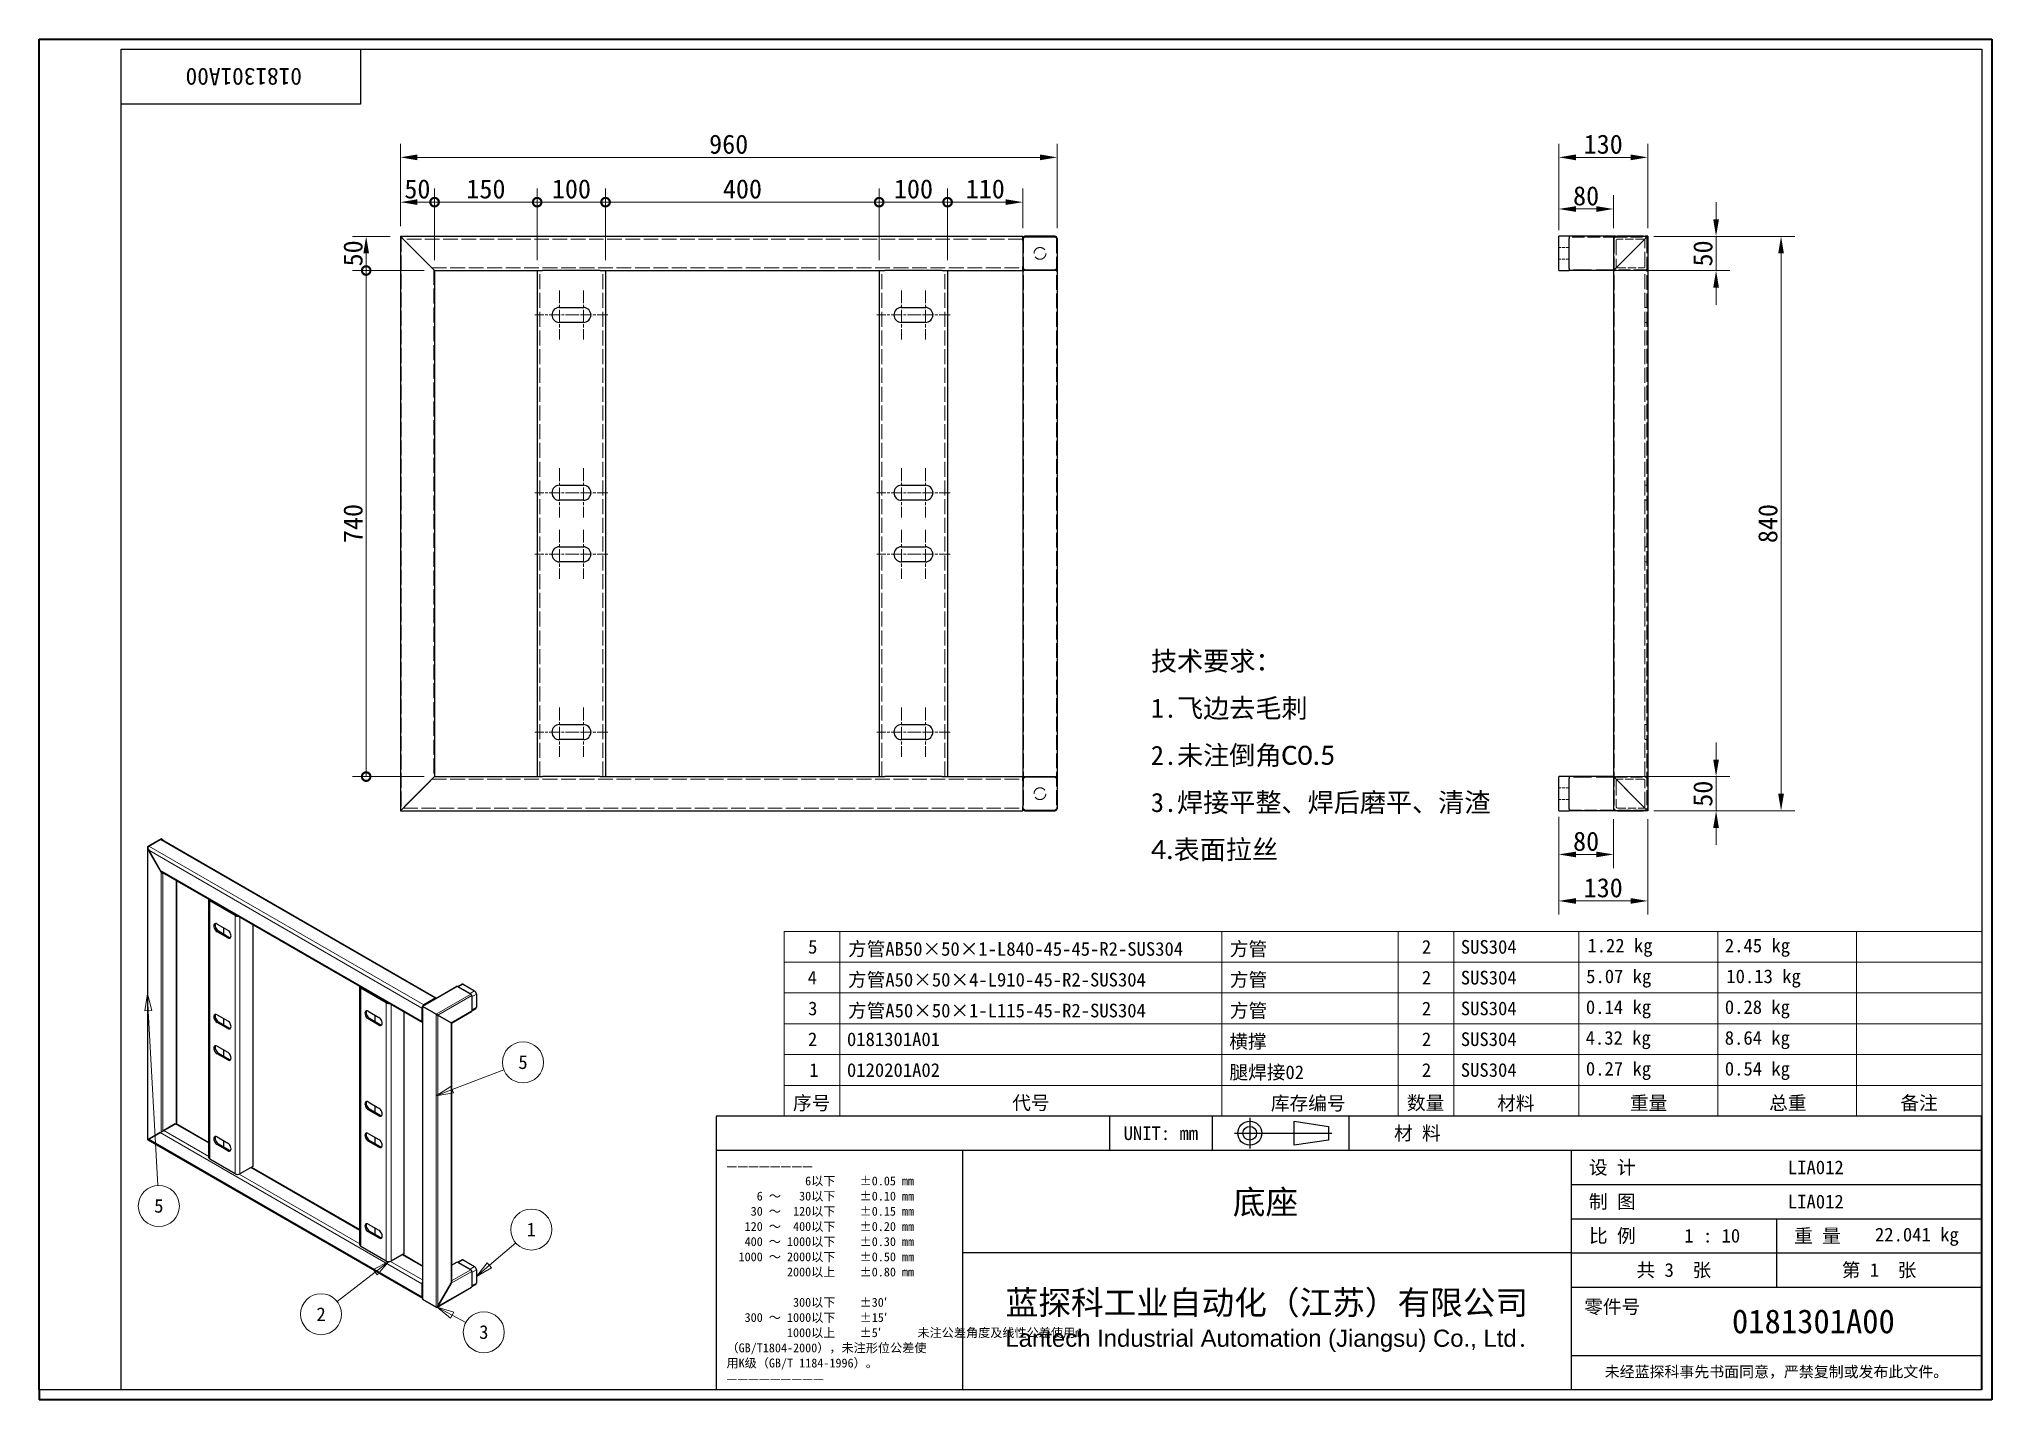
# Model space of a CAD drawing. Header units: millimetres. Extents: x 60 to 2915, y 55 to 2045.
import ezdxf
from ezdxf.enums import TextEntityAlignment as Align

# ---------------------------------------------------------------- set-up
doc = ezdxf.new("R2010")
doc.units = ezdxf.units.MM
doc.header["$LTSCALE"] = 10
doc.linetypes.add('CHAIN', pattern=[0.3543, 0.2362, -0.0295, 0.0591, -0.0295])
doc.linetypes.add('DASHED', pattern=[0.2067, 0.1654, -0.0413])
for name, color, linetype, lineweight in [('1', 7, 'Continuous', 18), ('可见 (ISO)', 7, 'Continuous', 25), ('可见窄的 (ISO)', 7, 'Continuous', 18), ('图框 (ISO)', 7, 'Continuous', 35), ('标题 (ISO)', 7, 'Continuous', 25)]:
    doc.layers.add(name, color=color, linetype=linetype, lineweight=lineweight)
for name, color, linetype, lineweight, true_color in [('中心标记 (ISO)', 1, 'CHAIN', 18, 0xc2ff0000), ('尺寸 (ISO)', 7, 'Continuous', 18, 0xc2008000), ('符号 (ISO)', 7, 'Continuous', 18, 0xc2008000), ('隐藏 (ISO)', 5, 'DASHED', 18, 0xc20000ff)]:
    doc.layers.add(name, color=color, linetype=linetype, lineweight=lineweight, true_color=true_color)
doc.styles.add('文本样式164', font='SimSun.ttf')
doc.styles.add('文本样式165', font='SimSun.ttf')
doc.styles.add('文本样式74', font='SimSun.ttf')
doc.styles.add('最新国标', font='simfang.ttf')
doc.styles.add('注释文本 (ISO)', font='simfang.ttf')
doc.dimstyles.new('默认 (GB)', dxfattribs={"dimscale": 10, "dimtxt": 2.8, "dimasz": 2.5, "dimexe": 2, "dimexo": 1.5, "dimgap": 0.5, "dimtad": 1, "dimtoh": 1, "dimdsep": 46, "dimtxsty": '最新国标', "dimcen": 0.09, "dimdle": 10, "dimaunit": 1, "dimadec": 3, "dimazin": 2, "dimtfac": 0.535714, "dimtdec": 3, "dimtmove": 0, "dimatfit": 3, "dimfxl": 1, "dimtolj": 1, "dimlwd": -1, "dimlwe": -1, "dimarcsym": 0})

msp = doc.modelspace()

# ---------------------------------------------------------------- texts
at = {"layer": '符号 (ISO)', "insert": (1685.486, 996.13), "char_height": 28, "width": 544.93566, "attachment_point": 4, "line_spacing_factor": 1.476622, "style": '注释文本 (ISO)'}
msp.add_mtext('\\fFangSong|b0|i0;{\\H28.0000;技术要求：\\P}\\fFangSong|b0|i0;{\\H28.0000;1.飞边去毛刺\\P}\\fFangSong|b0|i0;{\\H28.0000;2.未注倒角}\\fCalibri|b0|i0;{\\H28.0000;C0.5\\P}\\fFangSong|b0|i0;{\\H28.0000;3.焊接平整、焊后磨平、清渣}\\fCalibri|b0|i0;{\\H28.0000;\\P}\\fCalibri|b0|i0;{\\H28.0000;4.}\\fFangSong|b0|i0;{\\H28.0000;表面拉丝}', dxfattribs=at)

# ---------------------------------------------------------------- blocks, each defined once
blk = doc.blocks.new('图框 最新国标')
at = {"layer": '图框 (ISO)'}
for p, q in [((6, 7), (6, 204.5)), ((6, 204.5), (291.5, 204.5)), ((291.5, 204.5), (291.5, 5.5)), ((6, 7), (6, 5.5)), ((6, 7), (6, 5.5)), ((291.5, 5.5), (6, 5.5))]:
    blk.add_line(p, q, dxfattribs=at)
at = {"layer": '图框 (ISO)', "color": 7, "linetype": 'Continuous', "lineweight": 25}
for p, q in [((18, 203), (290, 203)), ((18, 7), (18, 203)), ((18, 203), (290, 203)), ((53, 203), (53, 195)), ((290, 203), (290, 7)), ((290, 203), (290, 7)), ((53, 195), (18, 195)), ((290, 7), (6, 7)), ((290, 7), (18, 7))]:
    blk.add_line(p, q, dxfattribs=at)
at = {"layer": '图框 (ISO)', "style": '文本样式74'}
blk.add_attdef('零件代号_001', (44.43, 200.25), '', height=2.5, rotation=180, dxfattribs=at)
blk = doc.blocks.new('标题栏 最新国标')
at = {"layer": '标题 (ISO)'}
for p, q in [((381.98, -183.84), (196.98, -183.84)), ((196.98, -183.84), (196.98, -223.84)), ((254.48, -183.84), (254.48, -188.84)), ((269.48, -183.84), (269.48, -188.84)), ((281.48, -188.09), (281.48, -184.59)), ((281.48, -184.59), (286.48, -185.34)), ((286.48, -185.34), (286.48, -187.34)), ((289.48, -183.84), (289.48, -188.84)), ((381.98, -223.84), (381.98, -183.84)), ((383.48, -183.84), (383.48, -225.34)), ((286.48, -187.34), (281.48, -188.09)), ((196.98, -188.84), (381.98, -188.84)), ((232.98, -188.84), (232.98, -223.84)), ((321.98, -188.84), (321.98, -223.84)), ((321.98, -193.84), (381.98, -193.84)), ((321.98, -198.84), (381.98, -198.84)), ((351.98, -198.84), (351.98, -208.84)), ((321.98, -203.84), (232.98, -203.84)), ((321.98, -203.84), (381.98, -203.84)), ((321.98, -208.84), (381.98, -208.84)), ((321.98, -218.84), (381.98, -218.84)), ((196.98, -223.84), (381.98, -223.84)), ((383.48, -225.34), (196.98, -225.34))]:
    blk.add_line(p, q, dxfattribs=at)
at = {"layer": '标题 (ISO)', "linetype": 'CHAIN', "ltscale": 5.000333}
blk.add_line((274.98, -184.09), (274.98, -188.59), dxfattribs=at)
at = {"layer": '标题 (ISO)', "linetype": 'CHAIN', "ltscale": 15.834605}
blk.add_line((272.73, -186.34), (286.98, -186.34), dxfattribs=at)
at = {"layer": '标题 (ISO)'}
for radius in [1.75, 1]:
    blk.add_circle((274.98, -186.34), radius, dxfattribs=at)
at = {"layer": '1', "style": '文本样式164'}
for s, p in [('UNIT: mm', (261.98, -186.34)), ('材 料', (299.48, -186.34)), ('设 计', (327.98, -191.34)), ('制 图', (327.98, -196.34)), ('比 例', (327.98, -201.34)), ('重 量', (357.98, -201.34)), ('共 3  张', (336.98, -206.34)), ('第 1  张', (366.98, -206.34))]:
    blk.add_text(s, height=2, dxfattribs=at).set_placement(p, align=Align.MIDDLE_CENTER)
at = {"layer": '标题 (ISO)', "style": '注释文本 (ISO)'}
for s, insert, char_height, attachment_point, line_spacing_factor in [('————————\\P}\\fSimSun|b0|i0;{\\H1.3000;             6以下    ±0.05 mm\\P}\\fSimSun|b0|i0;{\\H1.3000;     6 ～   30以下    ±0.10 mm\\P}\\fSimSun|b0|i0;{\\H1.3000;    30 ～  120以下    ±0.15 mm\\P}\\fSimSun|b0|i0;{\\H1.3000;   120 ～  400以下    ±0.20 mm\\P}\\fSimSun|b0|i0;{\\H1.3000;   400 ～ 1000以下    ±0.30 mm\\P}\\fSimSun|b0|i0;{\\H1.3000;  1000 ～ 2000以下    ±0.50 mm\\P}\\fSimSun|b0|i0;{\\H1.3000;          2000以上    ±0.80 mm\\P}\\fSimSun|b0|i0;{\\H1.3000;\\P}\\fSimSun|b0|i0;{\\H1.3000;           300以下    ±30′\\P}\\fSimSun|b0|i0;{\\H1.3000;   300 ～ 1000以下    ±15′\\P}\\fSimSun|b0|i0;{\\H1.3000;          1000以上    ±5′}\\fSimSun|b0|i0;{\\H1.3000;      未注公差角度及线性公差使用m\\P}\\fSimSun|b0|i0;{\\H1.3000;（GB/T1804-2000），未注形位公差使\\P}\\fSimSun|b0|i0;{\\H1.3000;用K级（GB/T 1184-1996）。\\P}\\fSimSun|b0|i0;{\\H1.3000;—————————', (198.48, -206.63), 1.3, 4, 1.023913), ('{\\fMicrosoft YaHei|b0|i0|c134|p34;\\H1.75x;蓝探科工业自动化（江苏）有限公司\\P\\fArial|b0|i0|c0|p34;\\H0.71429x;Lantech Industrial Automation (Jiangsu) Co., Ltd\\fFangSong|b0|i0|c134|p49;.\\H1.15195x; }', (277.48, -213.84), 2, 5, 0.978695)]:
    blk.add_mtext(s, dxfattribs=dict(at, insert=insert, char_height=char_height, attachment_point=attachment_point, line_spacing_factor=line_spacing_factor))
at = {"layer": '标题 (ISO)', "attachment_point": 5, "style": '注释文本 (ISO)'}
for s, insert, char_height in [('\\fFangSong|b0|i0;零件号', (327.98, -211.84), 2), ('\\fSimSun|b0|i0;{\\H1.6000;未经蓝探科事先书面同意，严禁复制或发布此文件。}', (351.98, -221.34), 1.6)]:
    blk.add_mtext(s, dxfattribs=dict(at, insert=insert, char_height=char_height))
at = {"layer": '标题 (ISO)', "style": '注释文本 (ISO)'}
blk.add_attdef('材料', text='', height=2, dxfattribs=at).set_placement((324.48, -186.34), align=Align.MIDDLE_CENTER)
at = {"layer": '标题 (ISO)'}
for tag, p, height, style in [('设计人_001', (353.65, -192.33), 2, '注释文本 (ISO)'), ('库存编号_001', (272.51, -198.16), 3.5, '文本样式165'), ('设计人_001', (353.65, -197.33), 2, '注释文本 (ISO)'), ('视图比例_001', (338.51, -202.33), 2, '注释文本 (ISO)'), ('质量\\P3;_001', (366.38, -202.16), 2, '注释文本 (ISO)'), ('零件代号_001', (345.48, -215.59), 3.5, '文本样式165')]:
    blk.add_attdef(tag, p, '', height=height, dxfattribs=dict(at, style=style))
blk = doc.blocks.new('_DotSmall')
at = {"color": 0, "linetype": 'ByBlock', "const_width": 0.5}
blk.add_lwpolyline([(-0.0625, 0, 1), (0.0625, 0, 1)], format="xyb", close=True, dxfattribs=at)
blk = doc.blocks.new('*D5')
at = {"layer": 'Defpoints', "color": 0}
for p in [(638.2, 1806.5), (588.2, 1756.5), (638.2, 1706.5)]:
    blk.add_point(p, dxfattribs=at)
at = {"layer": '尺寸 (ISO)', "color": 116, "true_color": 0x000000}
for p, q in [((588.2, 1771.5), (588.2, 1826.5)), ((613.2, 1806.5), (638.2, 1806.5)), ((638.2, 1721.5), (638.2, 1826.5))]:
    blk.add_line(p, q, dxfattribs=at)
blk.add_solid([(613.2, 1810.7), (613.2, 1802.4), (588.2, 1806.5)], dxfattribs=at)
at = {"layer": '尺寸 (ISO)', "color": 116, "true_color": 0x000000, "xscale": 25, "yscale": 25, "zscale": 25}
blk.add_blockref('_DotSmall', (638.2, 1806.5), dxfattribs=at)
at = {"layer": '尺寸 (ISO)', "insert": (613.1, 1825.7), "char_height": 28, "attachment_point": 5, "style": '最新国标'}
blk.add_mtext('\\A1;50', dxfattribs=at)
blk = doc.blocks.new('*D7')
at = {"layer": 'Defpoints', "color": 0}
for p in [(788.2, 1806.5), (638.2, 1706.5), (788.2, 1706.5)]:
    blk.add_point(p, dxfattribs=at)
at = {"layer": '尺寸 (ISO)', "color": 116, "true_color": 0x000000}
for p, q in [((638.2, 1721.5), (638.2, 1826.5)), ((638.2, 1806.5), (788.2, 1806.5)), ((788.2, 1721.5), (788.2, 1826.5))]:
    blk.add_line(p, q, dxfattribs=at)
at = {"layer": '尺寸 (ISO)', "color": 116, "true_color": 0x000000, "xscale": 25, "yscale": 25, "zscale": 25, "rotation": 180}
blk.add_blockref('_DotSmall', (638.2, 1806.5), dxfattribs=at)
at = {"layer": '尺寸 (ISO)', "color": 116, "true_color": 0x000000, "xscale": 25, "yscale": 25, "zscale": 25}
blk.add_blockref('_DotSmall', (788.2, 1806.5), dxfattribs=at)
at = {"layer": '尺寸 (ISO)', "insert": (713.3, 1825.7), "char_height": 28, "attachment_point": 5, "style": '最新国标'}
blk.add_mtext('\\A1;150', dxfattribs=at)
blk = doc.blocks.new('*D8')
at = {"layer": 'Defpoints', "color": 0}
for p in [(888.2, 1806.5), (788.2, 1706.5), (888.2, 1706.5)]:
    blk.add_point(p, dxfattribs=at)
at = {"layer": '尺寸 (ISO)', "color": 116, "true_color": 0x000000}
for p, q in [((788.2, 1721.5), (788.2, 1826.5)), ((788.2, 1806.5), (888.2, 1806.5)), ((888.2, 1721.5), (888.2, 1826.5))]:
    blk.add_line(p, q, dxfattribs=at)
at = {"layer": '尺寸 (ISO)', "color": 116, "true_color": 0x000000, "xscale": 25, "yscale": 25, "zscale": 25, "rotation": 180}
blk.add_blockref('_DotSmall', (788.2, 1806.5), dxfattribs=at)
at = {"layer": '尺寸 (ISO)', "color": 116, "true_color": 0x000000, "xscale": 25, "yscale": 25, "zscale": 25}
blk.add_blockref('_DotSmall', (888.2, 1806.5), dxfattribs=at)
at = {"layer": '尺寸 (ISO)', "insert": (838.3, 1825.7), "char_height": 28, "attachment_point": 5, "style": '最新国标'}
blk.add_mtext('\\A1;100', dxfattribs=at)
blk = doc.blocks.new('*D9')
at = {"layer": 'Defpoints', "color": 0}
for p in [(1288.2, 1806.5), (888.2, 1706.5), (1288.2, 1706.5)]:
    blk.add_point(p, dxfattribs=at)
at = {"layer": '尺寸 (ISO)', "color": 116, "true_color": 0x000000}
for p, q in [((888.2, 1721.5), (888.2, 1826.5)), ((888.2, 1806.5), (1288.2, 1806.5)), ((1288.2, 1721.5), (1288.2, 1826.5))]:
    blk.add_line(p, q, dxfattribs=at)
at = {"layer": '尺寸 (ISO)', "color": 116, "true_color": 0x000000, "xscale": 25, "yscale": 25, "zscale": 25, "rotation": 180}
blk.add_blockref('_DotSmall', (888.2, 1806.5), dxfattribs=at)
at = {"layer": '尺寸 (ISO)', "color": 116, "true_color": 0x000000, "xscale": 25, "yscale": 25, "zscale": 25}
blk.add_blockref('_DotSmall', (1288.2, 1806.5), dxfattribs=at)
at = {"layer": '尺寸 (ISO)', "insert": (1088.3, 1825.7), "char_height": 28, "attachment_point": 5, "style": '最新国标'}
blk.add_mtext('\\A1;400', dxfattribs=at)
blk = doc.blocks.new('*D10')
at = {"layer": 'Defpoints', "color": 0}
for p in [(1388.2, 1806.5), (1288.2, 1706.5), (1388.2, 1706.5)]:
    blk.add_point(p, dxfattribs=at)
at = {"layer": '尺寸 (ISO)', "color": 116, "true_color": 0x000000}
for p, q in [((1288.2, 1721.5), (1288.2, 1826.5)), ((1288.2, 1806.5), (1388.2, 1806.5)), ((1388.2, 1721.5), (1388.2, 1826.5))]:
    blk.add_line(p, q, dxfattribs=at)
at = {"layer": '尺寸 (ISO)', "color": 116, "true_color": 0x000000, "xscale": 25, "yscale": 25, "zscale": 25, "rotation": 180}
blk.add_blockref('_DotSmall', (1288.2, 1806.5), dxfattribs=at)
at = {"layer": '尺寸 (ISO)', "color": 116, "true_color": 0x000000, "xscale": 25, "yscale": 25, "zscale": 25}
blk.add_blockref('_DotSmall', (1388.2, 1806.5), dxfattribs=at)
at = {"layer": '尺寸 (ISO)', "insert": (1338.3, 1825.7), "char_height": 28, "attachment_point": 5, "style": '最新国标'}
blk.add_mtext('\\A1;100', dxfattribs=at)
blk = doc.blocks.new('*D11')
at = {"layer": 'Defpoints', "color": 0}
for p in [(1498.2, 1806.5), (1498.2, 1753.5), (1388.2, 1706.5)]:
    blk.add_point(p, dxfattribs=at)
at = {"layer": '尺寸 (ISO)', "color": 116, "true_color": 0x000000}
for p, q in [((1388.2, 1721.5), (1388.2, 1826.5)), ((1388.2, 1806.5), (1473.2, 1806.5)), ((1498.2, 1768.5), (1498.2, 1826.5))]:
    blk.add_line(p, q, dxfattribs=at)
blk.add_solid([(1473.2, 1810.7), (1473.2, 1802.4), (1498.2, 1806.5)], dxfattribs=at)
at = {"layer": '尺寸 (ISO)', "color": 116, "true_color": 0x000000, "xscale": 25, "yscale": 25, "zscale": 25, "rotation": 180}
blk.add_blockref('_DotSmall', (1388.2, 1806.5), dxfattribs=at)
at = {"layer": '尺寸 (ISO)', "insert": (1443.3, 1825.7), "char_height": 28, "attachment_point": 5, "style": '最新国标'}
blk.add_mtext('\\A1;110', dxfattribs=at)
blk = doc.blocks.new('*D12')
at = {"layer": 'Defpoints', "color": 0}
for p in [(1548.2, 1872), (588.2, 1756.5), (1548.2, 1753.5)]:
    blk.add_point(p, dxfattribs=at)
at = {"layer": '尺寸 (ISO)', "color": 116, "true_color": 0x000000}
for p, q in [((588.2, 1771.5), (588.2, 1892)), ((1548.2, 1768.5), (1548.2, 1892)), ((613.2, 1872), (1523.2, 1872))]:
    blk.add_line(p, q, dxfattribs=at)
for points in [[(613.2, 1876.2), (613.2, 1867.8), (588.2, 1872)], [(1523.2, 1876.2), (1523.2, 1867.8), (1548.2, 1872)]]:
    blk.add_solid(points, dxfattribs=at)
at = {"layer": '尺寸 (ISO)', "insert": (1068.2, 1891.1), "char_height": 28, "attachment_point": 5, "style": '最新国标'}
blk.add_mtext('\\A1;960', dxfattribs=at)
blk = doc.blocks.new('*D13')
at = {"layer": 'Defpoints', "color": 0}
for p in [(538.2, 1756.5), (588.2, 1756.5), (638.2, 1706.5)]:
    blk.add_point(p, dxfattribs=at)
at = {"layer": '尺寸 (ISO)', "color": 116, "true_color": 0x000000}
for p, q in [((573.2, 1756.5), (518.2, 1756.5)), ((538.2, 1706.5), (538.2, 1731.5)), ((623.2, 1706.5), (518.2, 1706.5))]:
    blk.add_line(p, q, dxfattribs=at)
blk.add_solid([(534.1, 1731.5), (542.4, 1731.5), (538.2, 1756.5)], dxfattribs=at)
at = {"layer": '尺寸 (ISO)', "color": 116, "true_color": 0x000000, "xscale": 25, "yscale": 25, "zscale": 25, "rotation": 270}
blk.add_blockref('_DotSmall', (538.2, 1706.5), dxfattribs=at)
at = {"layer": '尺寸 (ISO)', "insert": (519.1, 1731.6), "char_height": 28, "attachment_point": 5, "rotation": 90, "style": '最新国标'}
blk.add_mtext('\\A1;50', dxfattribs=at)
blk = doc.blocks.new('*D14')
at = {"layer": 'Defpoints', "color": 0}
for p in [(538.2, 1706.5), (638.2, 1706.5), (638.2, 966.5)]:
    blk.add_point(p, dxfattribs=at)
at = {"layer": '尺寸 (ISO)', "color": 116, "true_color": 0x000000}
for p, q in [((623.2, 1706.5), (518.2, 1706.5)), ((538.2, 966.5), (538.2, 1706.5)), ((623.2, 966.5), (518.2, 966.5))]:
    blk.add_line(p, q, dxfattribs=at)
at = {"layer": '尺寸 (ISO)', "color": 116, "true_color": 0x000000, "xscale": 25, "yscale": 25, "zscale": 25}
for p, rotation in [((538.2, 1706.5), 90), ((538.2, 966.5), 270)]:
    blk.add_blockref('_DotSmall', p, dxfattribs=dict(at, rotation=rotation))
at = {"layer": '尺寸 (ISO)', "insert": (519.1, 1336.6), "char_height": 28, "attachment_point": 5, "rotation": 90, "style": '最新国标'}
blk.add_mtext('\\A1;740', dxfattribs=at)
blk = doc.blocks.new('*D15')
at = {"layer": 'Defpoints', "color": 0}
for p in [(2361.7, 1796.5), (2281.7, 1750.5), (2361.7, 1753.5)]:
    blk.add_point(p, dxfattribs=at)
at = {"layer": '尺寸 (ISO)', "color": 116, "true_color": 0x000000}
for p, q in [((2281.7, 1765.5), (2281.7, 1816.5)), ((2361.7, 1768.5), (2361.7, 1816.5)), ((2306.7, 1796.5), (2336.7, 1796.5))]:
    blk.add_line(p, q, dxfattribs=at)
for points in [[(2306.7, 1800.6), (2306.7, 1792.3), (2281.7, 1796.5)], [(2336.7, 1800.6), (2336.7, 1792.3), (2361.7, 1796.5)]]:
    blk.add_solid(points, dxfattribs=at)
at = {"layer": '尺寸 (ISO)', "insert": (2321.7, 1815.6), "char_height": 28, "attachment_point": 5, "style": '最新国标'}
blk.add_mtext('\\A1;80', dxfattribs=at)
blk = doc.blocks.new('*D16')
at = {"layer": 'Defpoints', "color": 0}
for p in [(2411.7, 1872), (2281.7, 1750.5), (2411.7, 1753.5)]:
    blk.add_point(p, dxfattribs=at)
at = {"layer": '尺寸 (ISO)', "color": 116, "true_color": 0x000000}
for p, q in [((2281.7, 1765.5), (2281.7, 1892)), ((2411.7, 1768.5), (2411.7, 1892)), ((2306.7, 1872), (2386.7, 1872))]:
    blk.add_line(p, q, dxfattribs=at)
for points in [[(2306.7, 1876.2), (2306.7, 1867.8), (2281.7, 1872)], [(2386.7, 1876.2), (2386.7, 1867.8), (2411.7, 1872)]]:
    blk.add_solid(points, dxfattribs=at)
at = {"layer": '尺寸 (ISO)', "insert": (2346.7, 1891.1), "char_height": 28, "attachment_point": 5, "style": '最新国标'}
blk.add_mtext('\\A1;130', dxfattribs=at)
blk = doc.blocks.new('*D17')
at = {"layer": 'Defpoints', "color": 0}
for p in [(2411.7, 1756.5), (2361.7, 1706.5), (2511.7, 1706.5)]:
    blk.add_point(p, dxfattribs=at)
at = {"layer": '尺寸 (ISO)', "color": 116, "true_color": 0x000000}
for p, q in [((2511.7, 1781.5), (2511.7, 1806.5)), ((2426.7, 1756.5), (2531.7, 1756.5)), ((2511.7, 1756.5), (2511.7, 1706.5)), ((2376.7, 1706.5), (2531.7, 1706.5)), ((2511.7, 1681.5), (2511.7, 1656.5))]:
    blk.add_line(p, q, dxfattribs=at)
for points in [[(2507.5, 1781.5), (2515.9, 1781.5), (2511.7, 1756.5)], [(2507.5, 1681.5), (2515.9, 1681.5), (2511.7, 1706.5)]]:
    blk.add_solid(points, dxfattribs=at)
at = {"layer": '尺寸 (ISO)', "insert": (2492.5, 1731.5), "char_height": 28, "attachment_point": 5, "rotation": 90, "style": '最新国标'}
blk.add_mtext('\\A1;50', dxfattribs=at)
blk = doc.blocks.new('*D18')
at = {"layer": 'Defpoints', "color": 0}
for p in [(2405.7, 1756.5), (2405.7, 916.5), (2606.7, 916.5)]:
    blk.add_point(p, dxfattribs=at)
at = {"layer": '尺寸 (ISO)', "color": 116, "true_color": 0x000000}
for p, q in [((2420.7, 1756.5), (2626.7, 1756.5)), ((2606.7, 1731.5), (2606.7, 941.5)), ((2420.7, 916.5), (2626.7, 916.5))]:
    blk.add_line(p, q, dxfattribs=at)
for points in [[(2602.5, 1731.5), (2610.9, 1731.5), (2606.7, 1756.5)], [(2602.5, 941.5), (2610.9, 941.5), (2606.7, 916.5)]]:
    blk.add_solid(points, dxfattribs=at)
at = {"layer": '尺寸 (ISO)', "insert": (2587.5, 1336.5), "char_height": 28, "attachment_point": 5, "rotation": 90, "style": '最新国标'}
blk.add_mtext('\\A1;840', dxfattribs=at)
blk = doc.blocks.new('*D19')
at = {"layer": 'Defpoints', "color": 0}
for p in [(2361.7, 966.5), (2411.7, 916.5), (2511.7, 916.5)]:
    blk.add_point(p, dxfattribs=at)
at = {"layer": '尺寸 (ISO)', "color": 116, "true_color": 0x000000}
for p, q in [((2511.7, 991.5), (2511.7, 1016.5)), ((2376.7, 966.5), (2531.7, 966.5)), ((2511.7, 966.5), (2511.7, 916.5)), ((2426.7, 916.5), (2531.7, 916.5)), ((2511.7, 891.5), (2511.7, 866.5))]:
    blk.add_line(p, q, dxfattribs=at)
for points in [[(2507.5, 991.5), (2515.9, 991.5), (2511.7, 966.5)], [(2507.5, 891.5), (2515.9, 891.5), (2511.7, 916.5)]]:
    blk.add_solid(points, dxfattribs=at)
at = {"layer": '尺寸 (ISO)', "insert": (2492.5, 941.5), "char_height": 28, "attachment_point": 5, "rotation": 90, "style": '最新国标'}
blk.add_mtext('\\A1;50', dxfattribs=at)
blk = doc.blocks.new('*D20')
at = {"layer": 'Defpoints', "color": 0}
for p in [(2281.7, 922.5), (2411.7, 919.5), (2411.7, 784.7)]:
    blk.add_point(p, dxfattribs=at)
at = {"layer": '尺寸 (ISO)', "color": 116, "true_color": 0x000000}
for p, q in [((2281.7, 907.5), (2281.7, 764.7)), ((2411.7, 904.5), (2411.7, 764.7)), ((2306.7, 784.7), (2386.7, 784.7))]:
    blk.add_line(p, q, dxfattribs=at)
for points in [[(2306.7, 788.8), (2306.7, 780.5), (2281.7, 784.7)], [(2386.7, 788.8), (2386.7, 780.5), (2411.7, 784.7)]]:
    blk.add_solid(points, dxfattribs=at)
at = {"layer": '尺寸 (ISO)', "insert": (2346.7, 803.8), "char_height": 28, "attachment_point": 5, "style": '最新国标'}
blk.add_mtext('\\A1;130', dxfattribs=at)
blk = doc.blocks.new('*D21')
at = {"layer": 'Defpoints', "color": 0}
for p in [(2281.7, 922.5), (2361.7, 919.5), (2361.7, 852.7)]:
    blk.add_point(p, dxfattribs=at)
at = {"layer": '尺寸 (ISO)', "color": 116, "true_color": 0x000000}
for p, q in [((2281.7, 907.5), (2281.7, 832.7)), ((2361.7, 904.5), (2361.7, 832.7)), ((2306.7, 852.7), (2336.7, 852.7))]:
    blk.add_line(p, q, dxfattribs=at)
for points in [[(2306.7, 856.8), (2306.7, 848.5), (2281.7, 852.7)], [(2336.7, 856.8), (2336.7, 848.5), (2361.7, 852.7)]]:
    blk.add_solid(points, dxfattribs=at)
at = {"layer": '尺寸 (ISO)', "insert": (2321.7, 871.8), "char_height": 28, "attachment_point": 5, "style": '最新国标'}
blk.add_mtext('\\A1;80', dxfattribs=at)
blk = doc.blocks.new('明细栏')
at = {"layer": '符号 (ISO)'}
for p, q in [((290, 74.01), (114.94, 74.01)), ((114.94, 74.01), (114.94, 51.5)), ((123.06, 74.01), (123.06, 51.5)), ((178.9, 74.01), (178.9, 51.5)), ((204.69, 74.01), (204.69, 51.5)), ((212.82, 74.01), (212.82, 51.5)), ((231.1, 74.01), (231.1, 51.5)), ((251.41, 74.01), (251.41, 51.5)), ((271.72, 74.01), (271.72, 51.5)), ((290, 74.01), (290, 51.5)), ((290, 69.51), (114.94, 69.51)), ((290, 65.01), (114.94, 65.01)), ((290, 60.51), (114.94, 60.51)), ((290, 56), (114.94, 56)), ((290, 51.5), (114.94, 51.5)), ((114.94, 47), (114.94, 51.5)), ((123.06, 47), (123.06, 51.5)), ((178.9, 47), (178.9, 51.5)), ((204.69, 47), (204.69, 51.5)), ((212.82, 47), (212.82, 51.5)), ((231.1, 47), (231.1, 51.5)), ((251.41, 47), (251.41, 51.5)), ((271.72, 47), (271.72, 51.5)), ((290, 47), (290, 51.5)), ((290, 47), (114.94, 47))]:
    blk.add_line(p, q, dxfattribs=at)
at = {"layer": '符号 (ISO)', "char_height": 2, "attachment_point": 7, "style": '注释文本 (ISO)'}
for s, insert in [('5', (118.43, 70.74)), ('方管AB50×50×1-L840-45-45-R2-SUS304', (124.26, 70.23)), ('方管', (180.09, 70.23)), ('2', (208.16, 70.75)), ('SUS304', (213.85, 70.72)), ('1.22 kg', (232.36, 70.29)), ('2.45 kg', (252.46, 70.29)), ('5.07 kg', (232.18, 65.79)), ('10.13 kg', (252.67, 65.79)), ('4', (118.36, 66.25)), ('方管A50×50×4-L910-45-R2-SUS304', (124.26, 65.73)), ('方管', (180.09, 65.73)), ('2', (208.16, 66.25)), ('SUS304', (213.85, 66.22)), ('3', (118.43, 61.72)), ('方管A50×50×1-L115-45-R2-SUS304', (124.26, 61.22)), ('方管', (180.09, 61.22)), ('2', (208.16, 61.74)), ('SUS304', (213.85, 61.72)), ('0.14 kg', (232.14, 61.29)), ('0.28 kg', (252.45, 61.29)), ('2', (118.41, 57.24)), ('0181301A01', (124.11, 57.21)), ('横撑', (180, 56.69)), ('2', (208.16, 57.24)), ('SUS304', (213.85, 57.22)), ('4.32 kg', (232.1, 56.79)), ('8.64 kg', (252.44, 56.79)), ('1', (118.61, 52.74)), ('0120201A02', (124.11, 52.71)), ('腿焊接02', (180.03, 52.19)), ('2', (208.16, 52.74)), ('SUS304', (213.85, 52.72)), ('0.27 kg', (232.14, 52.28)), ('0.54 kg', (252.45, 52.28)), ('序号', (116.23, 47.7)), ('代号', (148.27, 47.72)), ('库存编号', (186.08, 47.65)), ('数量', (205.97, 47.71)), ('材料', (219.17, 47.67)), ('重量', (238.58, 47.77)), ('总重', (258.93, 47.74)), ('备注', (278.11, 47.72))]:
    blk.add_mtext(s, dxfattribs=dict(at, insert=insert))
blk = doc.blocks.new('引出序号1')
at = {"layer": '符号 (ISO)'}
for p, q in [((71.84, 25.19), (75.68, 28.47)), ((71.51, 25.57), (69.93, 23.57)), ((71.84, 25.19), (69.93, 23.57)), ((69.93, 23.57), (72.16, 24.81)), ((72.16, 24.81), (71.51, 25.57))]:
    blk.add_line(p, q, dxfattribs=at)
at = {"layer": '符号 (ISO)', "flags": 128}
blk.add_lwpolyline([(71.51, 25.57), (69.93, 23.57), (72.16, 24.81), (71.51, 25.57)], dxfattribs=at)
at = {"layer": '符号 (ISO)'}
blk.add_circle((77.97, 30.42), 3, dxfattribs=at)
blk.add_solid([(71.51, 25.57), (69.93, 23.57), (72.16, 24.81), (71.51, 25.57)], dxfattribs=at)
at = {"layer": '符号 (ISO)', "insert": (77.97, 30.42), "char_height": 2, "attachment_point": 5, "style": '注释文本 (ISO)'}
blk.add_mtext('1', dxfattribs=at)
blk = doc.blocks.new('引出序号2')
at = {"layer": '符号 (ISO)'}
for p, q in [((21.84, 64.9), (21.47, 62.38)), ((21.97, 62.4), (21.84, 64.9)), ((22.47, 62.43), (21.84, 64.9)), ((21.47, 62.38), (22.47, 62.43)), ((21.97, 62.4), (23.35, 36.85))]:
    blk.add_line(p, q, dxfattribs=at)
at = {"layer": '符号 (ISO)', "flags": 128}
blk.add_lwpolyline([(22.47, 62.43), (21.84, 64.9), (21.47, 62.38), (22.47, 62.43)], dxfattribs=at)
at = {"layer": '符号 (ISO)'}
blk.add_circle((23.51, 33.86), 3, dxfattribs=at)
blk.add_solid([(22.47, 62.43), (21.84, 64.9), (21.47, 62.38), (22.47, 62.43)], dxfattribs=at)
at = {"layer": '符号 (ISO)', "insert": (23.51, 33.87), "char_height": 2, "attachment_point": 5, "style": '注释文本 (ISO)'}
blk.add_mtext('5', dxfattribs=at)
blk = doc.blocks.new('引出序号3')
at = {"layer": '符号 (ISO)'}
for p, q in [((66.39, 17.88), (64.19, 19.06)), ((66.63, 18.32), (64.19, 19.06)), ((64.19, 19.06), (66.15, 17.44)), ((66.15, 17.44), (66.63, 18.32)), ((66.39, 17.88), (68.39, 16.81))]:
    blk.add_line(p, q, dxfattribs=at)
at = {"layer": '符号 (ISO)', "flags": 128}
blk.add_lwpolyline([(66.63, 18.32), (64.19, 19.06), (66.15, 17.44), (66.63, 18.32)], dxfattribs=at)
at = {"layer": '符号 (ISO)'}
blk.add_circle((71.02, 15.4), 3, dxfattribs=at)
blk.add_solid([(66.63, 18.32), (64.19, 19.06), (66.15, 17.44), (66.63, 18.32)], dxfattribs=at)
at = {"layer": '符号 (ISO)', "insert": (71.02, 15.41), "char_height": 2, "attachment_point": 5, "style": '注释文本 (ISO)'}
blk.add_mtext('3', dxfattribs=at)
blk = doc.blocks.new('引出序号4')
at = {"layer": '符号 (ISO)'}
for p, q in [((57.12, 25.73), (54.84, 24.59)), ((55.14, 24.19), (57.12, 25.73)), ((55.45, 23.8), (57.12, 25.73)), ((55.14, 24.19), (49.6, 19.88)), ((54.84, 24.59), (55.45, 23.8))]:
    blk.add_line(p, q, dxfattribs=at)
at = {"layer": '符号 (ISO)', "flags": 128}
blk.add_lwpolyline([(55.45, 23.8), (57.12, 25.73), (54.84, 24.59), (55.45, 23.8)], dxfattribs=at)
at = {"layer": '符号 (ISO)'}
blk.add_circle((47.23, 18.04), 3, dxfattribs=at)
blk.add_solid([(55.45, 23.8), (57.12, 25.73), (54.84, 24.59), (55.45, 23.8)], dxfattribs=at)
at = {"layer": '符号 (ISO)', "insert": (47.23, 18.04), "char_height": 2, "attachment_point": 5, "style": '注释文本 (ISO)'}
blk.add_mtext('2', dxfattribs=at)
blk = doc.blocks.new('引出序号5')
at = {"layer": '符号 (ISO)'}
for p, q in [((66.39, 50.88), (73.96, 53.79)), ((66.21, 51.35), (64.06, 49.99)), ((66.39, 50.88), (64.06, 49.99)), ((64.06, 49.99), (66.57, 50.42)), ((66.57, 50.42), (66.21, 51.35))]:
    blk.add_line(p, q, dxfattribs=at)
at = {"layer": '符号 (ISO)', "flags": 128}
blk.add_lwpolyline([(66.21, 51.35), (64.06, 49.99), (66.57, 50.42), (66.21, 51.35)], dxfattribs=at)
at = {"layer": '符号 (ISO)'}
blk.add_circle((76.75, 54.86), 3, dxfattribs=at)
blk.add_solid([(66.21, 51.35), (64.06, 49.99), (66.57, 50.42), (66.21, 51.35)], dxfattribs=at)
at = {"layer": '符号 (ISO)', "insert": (76.75, 54.88), "char_height": 2, "attachment_point": 5, "style": '注释文本 (ISO)'}
blk.add_mtext('5', dxfattribs=at)

# ---------------------------------------------------------------- dimensions: what is measured, and where the dimension line sits
at = {"layer": '尺寸 (ISO)', "color": 116, "true_color": 0x00803f}
for base, p1, p2, angle, override, picture, middle in [((1548.244, 1871.985), (588.244, 1756.543), (1548.244, 1753.543), 180, {"dimgap": 0.5, "dimtoh": 0, "dimdec": 2, "dimtol": 0, "dimlim": 0, "dimtp": 0, "dimtm": 0, "dimtdec": 3, "dimtofl": 0, "dimatfit": 1}, '*D12', (1068.244, 1871.985)), ((2411.703, 1871.985), (2281.703, 1750.543), (2411.703, 1753.543), 180, {"dimgap": 0.5, "dimtoh": 0, "dimdec": 2, "dimtol": 0, "dimlim": 0, "dimtp": 0, "dimtm": 0, "dimtdec": 3, "dimtofl": 0, "dimatfit": 1}, '*D16', (2346.703, 1871.985)), ((638.244, 1806.543), (588.244, 1756.543), (638.244, 1706.543), 180, {"dimgap": 0.5, "dimtoh": 0, "dimdec": 2, "dimblk2": 'DotSmall', "dimsah": 1, "dimdle": 0, "dimtol": 0, "dimlim": 0, "dimtp": 0, "dimtm": 0, "dimtdec": 3, "dimtofl": 1, "dimatfit": 1}, '*D5', (613.144, 1806.543)), ((788.244, 1806.543), (638.244, 1706.543), (788.244, 1706.543), 180, {"dimgap": 0.5, "dimtoh": 0, "dimdec": 2, "dimblk1": 'DotSmall', "dimblk2": 'DotSmall', "dimsah": 1, "dimdle": 0, "dimtol": 0, "dimlim": 0, "dimtp": 0, "dimtm": 0, "dimtdec": 3, "dimtofl": 0, "dimatfit": 1}, '*D7', (713.344, 1806.543)), ((888.244, 1806.543), (788.244, 1706.543), (888.244, 1706.543), 180, {"dimgap": 0.5, "dimtoh": 0, "dimdec": 2, "dimblk1": 'DotSmall', "dimblk2": 'DotSmall', "dimsah": 1, "dimdle": 0, "dimtol": 0, "dimlim": 0, "dimtp": 0, "dimtm": 0, "dimtdec": 3, "dimtofl": 0, "dimatfit": 1}, '*D8', (838.344, 1806.543)), ((1288.244, 1806.543), (888.244, 1706.543), (1288.244, 1706.543), 180, {"dimgap": 0.5, "dimtoh": 0, "dimdec": 2, "dimblk1": 'DotSmall', "dimblk2": 'DotSmall', "dimsah": 1, "dimdle": 0, "dimtol": 0, "dimlim": 0, "dimtp": 0, "dimtm": 0, "dimtdec": 3, "dimtofl": 0, "dimatfit": 1}, '*D9', (1088.344, 1806.543)), ((1388.244, 1806.543), (1288.244, 1706.543), (1388.244, 1706.543), 180, {"dimgap": 0.5, "dimtoh": 0, "dimdec": 2, "dimblk1": 'DotSmall', "dimblk2": 'DotSmall', "dimsah": 1, "dimdle": 0, "dimtol": 0, "dimlim": 0, "dimtp": 0, "dimtm": 0, "dimtdec": 3, "dimtofl": 0, "dimatfit": 1}, '*D10', (1338.344, 1806.543)), ((1498.244, 1806.543), (1388.244, 1706.543), (1498.244, 1753.543), 180, {"dimgap": 0.5, "dimtoh": 0, "dimdec": 2, "dimblk1": 'DotSmall', "dimsah": 1, "dimdle": 0, "dimtol": 0, "dimlim": 0, "dimtp": 0, "dimtm": 0, "dimtdec": 3, "dimtofl": 0, "dimatfit": 1}, '*D11', (1443.344, 1806.543)), ((2361.703, 1796.47), (2281.703, 1750.543), (2361.703, 1753.543), 180, {"dimgap": 0.5, "dimtoh": 0, "dimdec": 2, "dimtol": 0, "dimlim": 0, "dimtp": 0, "dimtm": 0, "dimtdec": 3, "dimtofl": 0, "dimatfit": 1}, '*D15', (2321.703, 1796.47)), ((2511.703, 1706.543), (2411.703, 1756.543), (2361.703, 1706.543), 90, {"dimgap": 0.5, "dimtoh": 0, "dimdec": 2, "dimtol": 0, "dimlim": 0, "dimtp": 0, "dimtm": 0, "dimtdec": 3, "dimtofl": 1, "dimatfit": 1}, '*D17', (2511.703, 1731.543)), ((538.244, 1756.543), (638.244, 1706.543), (588.244, 1756.543), 90, {"dimgap": 0.5, "dimtoh": 0, "dimdec": 2, "dimblk1": 'DotSmall', "dimsah": 1, "dimdle": 0, "dimtol": 0, "dimlim": 0, "dimtp": 0, "dimtm": 0, "dimtdec": 3, "dimtofl": 1, "dimatfit": 1}, '*D13', (538.244, 1731.643)), ((2606.703, 916.543), (2405.703, 1756.543), (2405.703, 916.543), 90, {"dimgap": 0.5, "dimtoh": 0, "dimdec": 2, "dimtol": 0, "dimlim": 0, "dimtp": 0, "dimtm": 0, "dimtdec": 3, "dimtofl": 0, "dimatfit": 1}, '*D18', (2606.703, 1336.543)), ((538.244, 1706.543), (638.244, 966.543), (638.244, 1706.543), 90, {"dimgap": 0.5, "dimtoh": 0, "dimdec": 2, "dimblk1": 'DotSmall', "dimblk2": 'DotSmall', "dimsah": 1, "dimdle": 0, "dimtol": 0, "dimlim": 0, "dimtp": 0, "dimtm": 0, "dimtdec": 3, "dimtofl": 0, "dimatfit": 1}, '*D14', (538.244, 1336.643)), ((2511.703, 916.543), (2361.703, 966.543), (2411.703, 916.543), 90, {"dimgap": 0.5, "dimtoh": 0, "dimdec": 2, "dimtol": 0, "dimlim": 0, "dimtp": 0, "dimtm": 0, "dimtdec": 3, "dimtofl": 1, "dimatfit": 1}, '*D19', (2511.703, 941.543)), ((2361.703, 852.674), (2281.703, 922.543), (2361.703, 919.543), 180, {"dimgap": 0.5, "dimtoh": 0, "dimdec": 2, "dimtol": 0, "dimlim": 0, "dimtp": 0, "dimtm": 0, "dimtdec": 3, "dimtofl": 0, "dimatfit": 1}, '*D21', (2321.703, 852.674))]:
    dim = msp.add_linear_dim(base=base, p1=p1, p2=p2, angle=angle, dimstyle='默认 (GB)', override=override, dxfattribs=at)
    dim.commit()
    dim.dimension.update_dxf_attribs({"geometry": picture, "text_midpoint": middle, "dimtype": 160})
dim = msp.add_linear_dim(base=(2411.703, 784.658), p1=(2281.703, 922.543), p2=(2411.703, 919.543), dimstyle='默认 (GB)', override={"dimgap": 0.5, "dimtoh": 0, "dimdec": 2, "dimtol": 0, "dimlim": 0, "dimtp": 0, "dimtm": 0, "dimtdec": 3, "dimtofl": 0, "dimatfit": 1}, dxfattribs=at)
dim.commit()
dim.dimension.update_dxf_attribs({"geometry": '*D20', "text_midpoint": (2346.703, 784.658), "dimtype": 160})

# ---------------------------------------------------------------- linework, layer by layer
at = {"layer": '中心标记 (ISO)', "ltscale": 8.000593}
for p, q in [((820.744, 1677.543), (820.744, 1605.543)), ((855.744, 1677.543), (855.744, 1605.543)), ((1320.744, 1677.543), (1320.744, 1605.543)), ((1355.744, 1677.543), (1355.744, 1605.543)), ((820.744, 1417.543), (820.744, 1345.543)), ((855.744, 1417.543), (855.744, 1345.543)), ((1320.744, 1417.543), (1320.744, 1345.543)), ((1355.744, 1417.543), (1355.744, 1345.543)), ((820.744, 1327.543), (820.744, 1255.543)), ((855.744, 1327.543), (855.744, 1255.543)), ((1320.744, 1327.543), (1320.744, 1255.543)), ((1355.744, 1327.543), (1355.744, 1255.543)), ((820.744, 1067.543), (820.744, 995.543)), ((855.744, 1067.543), (855.744, 995.543)), ((1320.744, 1067.543), (1320.744, 995.543)), ((1355.744, 1067.543), (1355.744, 995.543))]:
    msp.add_line(p, q, dxfattribs=at)
at = {"layer": '中心标记 (ISO)', "ltscale": 6.778265}
for p, q in [((845.744, 1641.543), (784.744, 1641.543)), ((891.744, 1641.543), (830.744, 1641.543)), ((1345.744, 1641.543), (1284.744, 1641.543)), ((1391.744, 1641.543), (1330.744, 1641.543)), ((845.744, 1381.543), (784.744, 1381.543)), ((891.744, 1381.543), (830.744, 1381.543)), ((1345.744, 1381.543), (1284.744, 1381.543)), ((1391.744, 1381.543), (1330.744, 1381.543)), ((845.744, 1291.543), (784.744, 1291.543)), ((891.744, 1291.543), (830.744, 1291.543)), ((1345.744, 1291.543), (1284.744, 1291.543)), ((1391.744, 1291.543), (1330.744, 1291.543)), ((845.744, 1031.543), (784.744, 1031.543)), ((891.744, 1031.543), (830.744, 1031.543)), ((1345.744, 1031.543), (1284.744, 1031.543)), ((1391.744, 1031.543), (1330.744, 1031.543))]:
    msp.add_line(p, q, dxfattribs=at)
at = {"layer": '可见 (ISO)'}
for p, q in [((588.244, 1756.543), (588.244, 916.543)), ((588.244, 1756.543), (591.244, 1753.543)), ((588.244, 1756.543), (1498.244, 1756.543)), ((635.244, 1709.543), (591.244, 1753.543)), ((594.244, 1750.543), (632.244, 1712.543)), ((1498.244, 1750.543), (1498.244, 1756.543)), ((1498.244, 1750.543), (1498.244, 1712.543)), ((1501.244, 1756.543), (1545.244, 1756.543)), ((1545.244, 1756.543), (1501.244, 1756.543)), ((1548.244, 1753.543), (1548.244, 919.543)), ((2296.703, 1756.543), (2281.703, 1756.543)), ((2281.703, 1750.543), (2281.703, 1756.543)), ((2281.703, 1712.543), (2281.703, 1750.543)), ((2364.703, 1756.543), (2296.703, 1756.543)), ((2296.703, 1756.543), (2296.703, 1753.543)), ((2296.703, 1709.543), (2296.703, 1753.543)), ((2296.703, 1712.543), (2296.703, 1750.543)), ((2361.703, 1753.543), (2361.703, 919.543)), ((2364.703, 1756.543), (2408.703, 1756.543)), ((2405.703, 1756.543), (2367.703, 1756.543)), ((2411.703, 1756.543), (2408.703, 1756.543)), ((2410.824, 1755.664), (2411.703, 1756.543)), ((2411.703, 1756.543), (2410.824, 1755.664)), ((2411.703, 1756.543), (2411.703, 1753.543)), ((2411.703, 1753.543), (2411.703, 919.543)), ((635.244, 1709.543), (638.244, 1706.543)), ((638.244, 1706.543), (638.244, 966.543)), ((638.244, 1706.543), (788.498, 1706.543)), ((788.244, 1706.543), (788.244, 966.543)), ((788.498, 1706.543), (796.244, 1706.543)), ((880.244, 1706.543), (796.244, 1706.543)), ((880.244, 1706.543), (887.99, 1706.543)), ((887.99, 1706.543), (1288.498, 1706.543)), ((888.244, 1706.543), (888.244, 966.543)), ((1288.244, 1706.543), (1288.244, 966.543)), ((1288.498, 1706.543), (1296.244, 1706.543)), ((1380.244, 1706.543), (1296.244, 1706.543)), ((1380.244, 1706.543), (1387.99, 1706.543)), ((1387.99, 1706.543), (1498.244, 1706.543)), ((1388.244, 1706.543), (1388.244, 966.543)), ((1498.244, 1707.347), (1498.244, 1712.543)), ((1498.244, 1707.347), (1498.244, 965.739)), ((2281.703, 1706.543), (2281.703, 1712.543)), ((2281.703, 1706.543), (2296.703, 1706.543)), ((2296.703, 1709.543), (2296.703, 1706.543)), ((2361.703, 1706.543), (2296.703, 1706.543)), ((820.744, 1652.543), (855.744, 1652.543)), ((855.744, 1630.543), (820.744, 1630.543)), ((1320.744, 1652.543), (1355.744, 1652.543)), ((1355.744, 1630.543), (1320.744, 1630.543)), ((820.744, 1392.543), (855.744, 1392.543)), ((855.744, 1370.543), (820.744, 1370.543)), ((1320.744, 1392.543), (1355.744, 1392.543)), ((1355.744, 1370.543), (1320.744, 1370.543)), ((820.744, 1302.543), (855.744, 1302.543)), ((1320.744, 1302.543), (1355.744, 1302.543)), ((855.744, 1280.543), (820.744, 1280.543)), ((1355.744, 1280.543), (1320.744, 1280.543)), ((820.744, 1042.543), (855.744, 1042.543)), ((1320.744, 1042.543), (1355.744, 1042.543)), ((855.744, 1020.543), (820.744, 1020.543)), ((1355.744, 1020.543), (1320.744, 1020.543)), ((591.244, 919.543), (635.244, 963.543)), ((632.244, 960.543), (594.244, 922.543)), ((638.244, 966.543), (635.244, 963.543)), ((638.244, 966.543), (788.498, 966.543)), ((788.498, 966.543), (796.244, 966.543)), ((880.244, 966.543), (796.244, 966.543)), ((880.244, 966.543), (887.99, 966.543)), ((887.99, 966.543), (1288.498, 966.543)), ((1288.498, 966.543), (1296.244, 966.543)), ((1380.244, 966.543), (1296.244, 966.543)), ((1380.244, 966.543), (1387.99, 966.543)), ((1387.99, 966.543), (1498.244, 966.543)), ((1498.244, 960.543), (1498.244, 965.739)), ((1498.244, 960.543), (1498.244, 922.543)), ((2296.703, 966.543), (2281.703, 966.543)), ((2281.703, 960.543), (2281.703, 966.543)), ((2281.703, 922.543), (2281.703, 960.543)), ((2361.703, 966.543), (2296.703, 966.543)), ((2296.703, 966.543), (2296.703, 963.543)), ((2296.703, 919.543), (2296.703, 963.543)), ((2296.703, 922.543), (2296.703, 960.543)), ((591.244, 919.543), (588.244, 916.543)), ((588.244, 916.543), (1498.244, 916.543)), ((1498.244, 916.543), (1498.244, 922.543)), ((1545.244, 916.543), (1501.244, 916.543)), ((1501.244, 916.543), (1545.244, 916.543)), ((2281.703, 916.543), (2281.703, 922.543)), ((2281.703, 916.543), (2296.703, 916.543)), ((2296.703, 919.543), (2296.703, 916.543)), ((2364.703, 916.543), (2296.703, 916.543)), ((2408.703, 916.543), (2364.703, 916.543)), ((2367.703, 916.543), (2405.703, 916.543)), ((2411.703, 916.543), (2408.703, 916.543)), ((2411.703, 916.543), (2410.824, 917.421)), ((2410.824, 917.421), (2411.703, 916.543)), ((2411.703, 919.543), (2411.703, 916.543)), ((218.393, 862.896), (218.393, 435.132)), ((238.388, 875.337), (218.943, 864.11)), ((238.388, 827.367), (218.943, 861.048)), ((220.268, 864.875), (237.062, 874.571)), ((220.268, 858.751), (237.062, 829.664)), ((239.714, 874.308), (641.104, 642.566)), ((241.04, 873.806), (241.267, 873.412)), ((239.714, 826.865), (620.56, 606.983)), ((241.267, 825.968), (241.04, 825.836)), ((261.034, 814.555), (261.034, 459.751)), ((308.076, 409.168), (308.076, 786.798)), ((346.664, 763.323), (309.541, 784.756)), ((320.368, 750.948), (335.836, 742.018)), ((329.87, 745.463), (329.87, 736.277)), ((372.296, 750.318), (372.296, 396.41)), ((335.836, 730.791), (320.368, 739.722)), ((322.136, 740.742), (337.604, 731.812)), ((529.047, 281.59), (529.047, 659.22)), ((567.635, 635.746), (530.511, 657.179)), ((620.56, 630.705), (670.995, 659.823)), ((671.933, 659.73), (691.378, 648.504)), ((672.16, 659.599), (678.013, 662.978)), ((673.259, 658.965), (690.052, 649.269)), ((679.888, 662.792), (696.682, 653.096)), ((620.56, 630.705), (620.56, 202.941)), ((620.56, 630.705), (621.109, 630.388)), ((621.109, 630.388), (620.56, 630.705)), ((621.109, 630.388), (640.555, 619.161)), ((640.555, 619.161), (621.109, 630.388)), ((639.229, 642.38), (622.435, 632.684)), ((692.704, 646.207), (692.704, 623.754)), ((692.704, 644.676), (692.704, 625.284)), ((699.333, 648.504), (699.333, 629.112)), ((320.368, 618.268), (335.836, 609.337)), ((335.836, 598.11), (320.368, 607.041)), ((322.136, 608.061), (337.604, 599.131)), ((329.87, 612.782), (329.87, 603.596)), ((541.339, 623.371), (556.807, 614.44)), ((556.807, 603.214), (541.339, 612.144)), ((543.107, 613.165), (558.575, 604.234)), ((550.841, 617.885), (550.841, 608.699)), ((593.267, 622.74), (593.267, 268.833)), ((619.784, 628.091), (619.784, 608.699)), ((640.555, 619.161), (643.207, 617.63)), ((643.207, 617.63), (640.555, 619.161)), ((662.652, 606.403), (643.207, 617.63)), ((643.207, 617.63), (662.652, 606.403)), ((662.652, 606.403), (663.201, 606.086)), ((663.201, 606.086), (662.652, 606.403)), ((663.201, 606.086), (692.316, 622.895)), ((663.201, 606.086), (663.201, 227.559)), ((692.704, 624.016), (698.557, 627.395)), ((320.368, 572.34), (335.836, 563.409)), ((335.836, 552.182), (320.368, 561.113)), ((322.136, 562.134), (337.604, 553.203)), ((329.87, 566.854), (329.87, 557.668)), ((541.339, 490.69), (556.807, 481.76)), ((241.04, 448.207), (260.485, 459.434)), ((259.159, 458.668), (242.365, 448.972)), ((260.258, 459.302), (308.076, 431.694)), ((261.034, 459.751), (260.485, 459.434)), ((556.807, 470.533), (541.339, 479.463)), ((543.107, 480.484), (558.575, 471.553)), ((550.841, 485.204), (550.841, 476.019)), ((218.943, 435.449), (218.393, 435.132)), ((218.943, 435.449), (238.388, 446.676)), ((219.17, 435.58), (620.56, 203.838)), ((237.062, 445.91), (220.268, 436.214)), ((241.04, 448.207), (238.388, 446.676)), ((320.368, 439.659), (335.836, 430.729)), ((335.836, 419.502), (320.368, 428.432)), ((322.136, 429.453), (337.604, 420.522)), ((329.87, 434.173), (329.87, 424.988)), ((541.339, 444.762), (556.807, 435.832)), ((556.807, 424.605), (541.339, 433.535)), ((543.107, 434.556), (558.575, 425.626)), ((550.841, 439.276), (550.841, 430.091)), ((346.664, 385.694), (309.541, 407.127)), ((372.296, 396.41), (353.735, 385.694)), ((370.743, 395.513), (529.047, 304.117)), ((541.339, 312.081), (556.807, 303.151)), ((556.807, 291.924), (541.339, 300.855)), ((543.107, 301.875), (558.575, 292.945)), ((550.841, 306.596), (550.841, 297.41)), ((567.635, 258.116), (530.511, 279.549)), ((593.267, 268.833), (574.706, 258.116)), ((591.714, 267.936), (620.56, 251.281)), ((672.16, 256.454), (678.013, 259.833)), ((679.888, 259.647), (696.682, 249.951)), ((663.201, 252.178), (670.995, 256.678)), ((671.933, 256.585), (691.378, 245.358)), ((673.259, 255.82), (690.052, 246.124)), ((692.704, 243.062), (692.704, 220.608)), ((692.704, 241.531), (692.704, 222.139)), ((699.333, 245.358), (699.333, 225.967)), ((619.784, 224.946), (619.784, 205.554)), ((640.555, 190.5), (621.109, 201.727)), ((621.109, 201.727), (640.555, 190.5)), ((641.881, 190.631), (692.316, 219.75)), ((643.207, 192.031), (662.652, 225.711)), ((662.652, 225.711), (643.207, 192.031)), ((692.704, 220.871), (698.557, 224.25))]:
    msp.add_line(p, q, dxfattribs=at)
for centre, radius, start, end in [((1501.244, 1753.543), 3, 90, 180), ((1501.244, 1753.543), 3, 90, 180), ((1545.244, 1753.543), 3, 0, 90), ((1545.244, 1753.543), 3, 0, 90), ((2364.703, 1753.543), 3, 90, 180), ((2408.703, 1753.543), 3, 0, 90), ((820.744, 1641.543), 11, 90, 270), ((855.744, 1641.543), 11, 270, 90), ((1320.744, 1641.543), 11, 90, 270), ((1355.744, 1641.543), 11, 270, 90), ((820.744, 1381.543), 11, 90, 270), ((855.744, 1381.543), 11, 270, 90), ((1320.744, 1381.543), 11, 90, 270), ((1355.744, 1381.543), 11, 270, 90), ((820.744, 1291.543), 11, 90, 270), ((855.744, 1291.543), 11, 270, 90), ((1320.744, 1291.543), 11, 90, 270), ((1355.744, 1291.543), 11, 270, 90), ((820.744, 1031.543), 11, 90, 270), ((855.744, 1031.543), 11, 270, 90), ((1320.744, 1031.543), 11, 90, 270), ((1355.744, 1031.543), 11, 270, 90), ((1501.244, 919.543), 3, 180, 270), ((1501.244, 919.543), 3, 180, 270), ((1545.244, 919.543), 3, 270, 0), ((1545.244, 919.543), 3, 270, 0), ((2364.703, 919.543), 3, 180, 270), ((2408.703, 919.543), 3, 270, 0)]:
    msp.add_arc(centre, radius, start, end, dxfattribs=at)
for centre, major_axis, start_param, end_param in [((220.268, 861.813), (-1.326, 2.296), 0, 1.57079633), ((222.92, 860.282), (-2.652, 4.593), 0, 1.57079633), ((220.268, 861.813), (0.884, -1.531), 3.32632222, 4.52765942), ((239.714, 869.978), (-2.652, 4.593), 5.49778714, 6.28318531), ((239.714, 873.04), (-1.326, 2.296), 4.71238898, 6.28318531), ((239.714, 873.04), (0.884, -1.531), 1.85848766, 2.95686309), ((239.714, 831.195), (2.652, -4.593), 4.71238898, 5.49778714), ((239.714, 828.133), (1.326, -2.296), 4.71238898, 6.28318531), ((239.714, 828.133), (-0.884, 1.531), 1.75552589, 2.85390132), ((313.076, 786.798), (-5, 0), 6.09296999, 7.06858347), ((320.368, 745.335), (-3.437, 5.954), 5.49778714, 8.6393798), ((322.136, 746.356), (-3.437, 5.954), 0.2600509, 2.35619449), ((350.199, 765.365), (-5, 0), 0.78539816, 1.76101164), ((335.836, 736.405), (3.437, -5.954), 5.49778714, 8.6393798), ((337.604, 737.425), (3.438, -5.954), 5.49778714, 6.02313441), ((534.047, 659.22), (-5, 0), 6.09296999, 7.06858347), ((671.933, 658.199), (-0.938, 1.624), 5.49778714, 6.28318531), ((679.888, 659.73), (-1.875, 3.248), 5.49778714, 6.28318531), ((571.17, 637.787), (-5, 0), 0.78539816, 1.76101164), ((622.435, 629.622), (-1.875, -3.248), 3.92699082, 5.49778714), ((639.229, 639.318), (1.875, 3.248), 0, 0.78539816), ((691.378, 646.973), (0.937, -1.624), 0.78539816, 2.35619449), ((696.682, 650.034), (-1.875, 3.248), 3.92699082, 5.49778714), ((696.682, 630.643), (1.875, -3.248), 0, 0.78539816), ((320.368, 612.654), (-3.437, 5.954), 5.49778714, 8.6393798), ((322.136, 613.675), (-3.438, 5.954), 0.2600509, 2.35619449), ((335.836, 603.724), (3.437, -5.954), 5.49778714, 8.6393798), ((541.339, 617.757), (-3.437, 5.954), 5.49778714, 8.6393798), ((543.107, 618.778), (-3.438, 5.954), 0.2600509, 2.35619449), ((556.807, 608.827), (3.437, -5.954), 5.49778714, 8.6393798), ((558.575, 609.848), (3.438, -5.954), 5.49778714, 6.02313441), ((622.435, 610.23), (-1.875, -3.248), 5.49778714, 6.28318531), ((691.378, 624.519), (0.938, -1.624), 0, 0.78539816), ((320.368, 566.726), (-3.437, 5.954), 5.49778714, 8.6393798), ((322.136, 567.747), (-3.437, 5.954), 0.2600509, 2.35619449), ((337.604, 604.744), (3.438, -5.954), 5.49778714, 6.02313441), ((335.836, 557.796), (3.437, -5.954), 5.49778714, 8.6393798), ((337.604, 558.817), (3.437, -5.954), 5.49778714, 6.02313441), ((541.339, 485.077), (-3.437, 5.954), 5.49778714, 8.6393798), ((543.107, 486.097), (-3.438, 5.954), 0.2600509, 2.35619449), ((556.807, 476.146), (3.437, -5.954), 5.49778714, 8.6393798), ((558.575, 477.167), (3.438, -5.954), 5.49778714, 6.02313441), ((320.368, 434.046), (-3.437, 5.954), 5.49778714, 8.6393798), ((322.136, 435.066), (-3.438, 5.954), 0.2600509, 2.35619449), ((335.836, 425.115), (3.437, -5.954), 5.49778714, 8.6393798), ((541.339, 439.149), (-3.437, 5.954), 5.49778714, 8.6393798), ((543.107, 440.169), (-3.438, 5.954), 0.2600509, 2.35619449), ((556.807, 430.218), (3.437, -5.954), 5.49778714, 8.6393798), ((313.076, 409.168), (-5, 0), 0, 0.78539816), ((337.604, 426.136), (3.438, -5.954), 5.49778714, 6.02313441), ((558.575, 431.239), (3.437, -5.954), 5.49778714, 6.02313441), ((350.199, 387.735), (-5, 0), 0.78539816, 2.35619449), ((541.339, 306.468), (-3.437, 5.954), 5.49778714, 8.6393798), ((543.107, 307.489), (-3.438, 5.954), 0.2600509, 2.35619449), ((556.807, 297.538), (3.437, -5.954), 5.49778714, 8.6393798), ((558.575, 298.558), (3.438, -5.954), 5.49778714, 6.02313441), ((534.047, 281.59), (-5, 0), 0, 0.78539816), ((571.17, 260.157), (-5, 0), 0.78539816, 2.35619449), ((679.888, 256.585), (-1.875, 3.248), 5.49778714, 6.28318531), ((671.933, 255.054), (-0.938, 1.624), 5.49778714, 6.28318531), ((691.378, 243.827), (0.937, -1.624), 0.78539816, 2.35619449), ((696.682, 246.889), (-1.875, 3.248), 3.92699082, 5.49778714), ((622.435, 226.477), (-1.875, -3.248), 4.71238898, 5.49778714), ((622.435, 207.085), (-1.875, -3.248), 5.49778714, 6.28318531), ((622.435, 204.023), (-1.326, -2.296), 5.49778714, 6.28318531), ((622.435, 204.023), (-1.326, -2.296), 5.49778714, 6.28318531), ((661.326, 226.477), (1.326, 2.296), 4.71238898, 5.49778714), ((661.326, 226.477), (1.326, 2.296), 4.71238898, 5.49778714), ((691.378, 221.374), (0.938, -1.624), 0, 0.78539816), ((696.682, 227.498), (1.875, -3.248), 0, 0.78539816), ((641.881, 192.796), (-1.326, -2.296), 0, 1.57079633), ((641.881, 192.796), (-1.326, -2.296), 0, 1.57079633)]:
    msp.add_ellipse(centre, major_axis=major_axis, ratio=0.57735027, start_param=start_param, end_param=end_param, dxfattribs=at)
at = {"layer": '可见窄的 (ISO)'}
for p, q in [((218.943, 861.048), (218.943, 435.449)), ((220.268, 864.875), (622.435, 632.684)), ((220.268, 858.751), (619.784, 628.091)), ((237.062, 874.571), (639.229, 642.38)), ((619.784, 608.699), (237.062, 829.664)), ((238.388, 827.367), (238.388, 446.676)), ((241.04, 825.836), (241.04, 448.207)), ((260.485, 814.872), (260.485, 459.434)), ((309.541, 784.756), (309.541, 407.127)), ((346.664, 763.323), (346.664, 385.694)), ((353.735, 761.035), (353.735, 385.694)), ((320.368, 739.722), (322.136, 740.742)), ((335.836, 730.791), (337.604, 731.812)), ((530.511, 657.179), (530.511, 279.549)), ((621.109, 630.388), (671.933, 659.73)), ((673.259, 658.965), (679.888, 662.792)), ((567.635, 635.746), (567.635, 258.116)), ((574.706, 633.457), (574.706, 258.116)), ((621.109, 630.388), (621.109, 201.727)), ((640.555, 619.161), (691.378, 648.504)), ((643.207, 617.63), (692.704, 646.207)), ((696.682, 653.096), (690.052, 649.269)), ((692.704, 644.676), (699.333, 648.504)), ((699.333, 629.112), (692.704, 625.284)), ((320.368, 607.041), (322.136, 608.061)), ((541.339, 612.144), (543.107, 613.165)), ((556.807, 603.214), (558.575, 604.234)), ((640.555, 619.161), (640.555, 190.5)), ((643.207, 617.63), (643.207, 192.031)), ((692.704, 623.754), (662.652, 606.403)), ((662.652, 606.403), (662.652, 225.711)), ((335.836, 598.11), (337.604, 599.131)), ((320.368, 561.113), (322.136, 562.134)), ((335.836, 552.182), (337.604, 553.203)), ((259.159, 458.668), (308.076, 430.426)), ((541.339, 479.463), (543.107, 480.484)), ((556.807, 470.533), (558.575, 471.553)), ((220.268, 436.214), (619.784, 205.554)), ((237.062, 445.91), (619.784, 224.946)), ((242.365, 448.972), (308.076, 411.034)), ((320.368, 428.432), (322.136, 429.453)), ((541.339, 433.535), (543.107, 434.556)), ((335.836, 419.502), (337.604, 420.522)), ((556.807, 424.605), (558.575, 425.626)), ((352.739, 385.248), (529.047, 283.457)), ((369.645, 394.879), (529.047, 302.848)), ((541.339, 300.855), (543.107, 301.875)), ((556.807, 291.924), (558.575, 292.945)), ((573.709, 257.671), (620.56, 230.621)), ((590.616, 267.302), (620.56, 250.013)), ((673.259, 255.82), (679.888, 259.647)), ((662.652, 225.711), (692.704, 243.062)), ((663.201, 251.544), (671.933, 256.585)), ((663.201, 229.09), (691.378, 245.358)), ((696.682, 249.951), (690.052, 246.124)), ((692.704, 241.531), (699.333, 245.358)), ((643.207, 192.031), (692.704, 220.608)), ((699.333, 225.967), (692.704, 222.139))]:
    msp.add_line(p, q, dxfattribs=at)
at = {"layer": '隐藏 (ISO)', "ltscale": 13.078015}
msp.add_line((589.244, 1755.543), (589.244, 917.543), dxfattribs=at)
at = {"layer": '隐藏 (ISO)', "ltscale": 12.891659}
for p, q in [((1498.244, 1752.543), (592.244, 1752.543)), ((592.244, 920.543), (1498.244, 920.543))]:
    msp.add_line(p, q, dxfattribs=at)
at = {"layer": '隐藏 (ISO)', "ltscale": 13.015591}
for p, q in [((1499.244, 1753.543), (1499.244, 919.543)), ((1547.244, 1753.543), (1547.244, 919.543)), ((2362.703, 1753.543), (2362.703, 919.543)), ((2410.703, 1753.543), (2410.703, 919.543))]:
    msp.add_line(p, q, dxfattribs=at)
at = {"layer": '隐藏 (ISO)', "ltscale": 10.643445}
for p, q in [((1501.244, 1755.543), (1545.244, 1755.543)), ((1545.244, 1755.543), (1501.244, 1755.543)), ((2364.703, 1755.543), (2408.703, 1755.543)), ((1545.244, 1707.543), (1501.244, 1707.543)), ((1501.244, 1707.543), (1545.244, 1707.543)), ((1501.244, 1706.543), (1545.244, 1706.543)), ((1545.244, 1706.543), (1501.244, 1706.543)), ((2408.703, 1707.543), (2364.703, 1707.543)), ((2364.703, 1706.543), (2408.703, 1706.543)), ((1545.244, 966.543), (1501.244, 966.543)), ((1501.244, 966.543), (1545.244, 966.543)), ((1501.244, 965.543), (1545.244, 965.543)), ((1545.244, 965.543), (1501.244, 965.543)), ((2408.703, 966.543), (2364.703, 966.543)), ((2364.703, 965.543), (2408.703, 965.543)), ((1545.244, 917.543), (1501.244, 917.543)), ((1501.244, 917.543), (1545.244, 917.543)), ((2408.703, 917.543), (2364.703, 917.543))]:
    msp.add_line(p, q, dxfattribs=at)
at = {"layer": '隐藏 (ISO)', "ltscale": 10.965973}
for p, q in [((2364.703, 1755.543), (2296.703, 1755.543)), ((2296.703, 917.543), (2364.703, 917.543))]:
    msp.add_line(p, q, dxfattribs=at)
at = {"layer": '隐藏 (ISO)', "ltscale": 15.052104}
for p, q in [((2408.703, 1753.543), (2364.703, 1709.543)), ((2364.703, 1709.543), (2408.703, 1753.543)), ((2364.703, 963.543), (2408.703, 919.543)), ((2408.703, 919.543), (2364.703, 963.543))]:
    msp.add_line(p, q, dxfattribs=at)
at = {"layer": '隐藏 (ISO)', "ltscale": 12.999544}
for p, q in [((2365.703, 1750.543), (2365.703, 1712.543)), ((2407.703, 1712.543), (2407.703, 1750.543)), ((2365.703, 960.543), (2365.703, 922.543)), ((2407.703, 922.543), (2407.703, 960.543))]:
    msp.add_line(p, q, dxfattribs=at)
at = {"layer": '隐藏 (ISO)', "ltscale": 7.237747}
for p, q in [((2405.703, 1752.543), (2367.703, 1752.543)), ((2367.703, 1710.543), (2405.703, 1710.543)), ((2405.703, 1706.543), (2367.703, 1706.543)), ((2367.703, 966.543), (2405.703, 966.543)), ((2405.703, 962.543), (2367.703, 962.543)), ((2367.703, 920.543), (2405.703, 920.543))]:
    msp.add_line(p, q, dxfattribs=at)
at = {"layer": '隐藏 (ISO)', "ltscale": 0.604505}
for p, q in [((2408.703, 1753.543), (2410.824, 1755.664)), ((2410.824, 1755.664), (2408.703, 1753.543)), ((2410.824, 917.421), (2408.703, 919.543)), ((2408.703, 919.543), (2410.824, 917.421))]:
    msp.add_line(p, q, dxfattribs=at)
at = {"layer": '隐藏 (ISO)', "ltscale": 0.380839}
for p, q in [((2410.703, 1755.543), (2408.703, 1755.543)), ((2410.703, 1753.543), (2410.703, 1755.543)), ((2408.703, 917.543), (2410.703, 917.543)), ((2410.703, 917.543), (2410.703, 919.543))]:
    msp.add_line(p, q, dxfattribs=at)
at = {"layer": '隐藏 (ISO)', "ltscale": 2.856945}
for p, q in [((2296.703, 1740.19), (2281.703, 1740.19)), ((2296.703, 1722.896), (2281.703, 1722.896)), ((2296.703, 950.19), (2281.703, 950.19)), ((2296.703, 932.896), (2281.703, 932.896))]:
    msp.add_line(p, q, dxfattribs=at)
at = {"layer": '隐藏 (ISO)', "ltscale": 13.062409}
for p, q in [((634.244, 1710.543), (1498.244, 1710.543)), ((634.244, 962.543), (1498.244, 962.543))]:
    msp.add_line(p, q, dxfattribs=at)
at = {"layer": '隐藏 (ISO)', "ltscale": 13.295346}
msp.add_line((637.244, 1707.543), (637.244, 965.543), dxfattribs=at)
at = {"layer": '隐藏 (ISO)', "ltscale": 13.25951}
for p, q in [((792.244, 966.543), (792.244, 1706.543)), ((884.244, 966.543), (884.244, 1706.543)), ((1292.244, 966.543), (1292.244, 1706.543)), ((1384.244, 966.543), (1384.244, 1706.543)), ((2407.703, 966.543), (2407.703, 1706.543))]:
    msp.add_line(p, q, dxfattribs=at)
at = {"layer": '隐藏 (ISO)', "ltscale": 15.965167}
for p, q in [((2362.703, 1707.543), (2296.703, 1707.543)), ((2362.703, 965.543), (2296.703, 965.543))]:
    msp.add_line(p, q, dxfattribs=at)
at = {"layer": '隐藏 (ISO)', "ltscale": 1.091348}
for p, q in [((2361.703, 1706.543), (2364.703, 1709.543)), ((2364.703, 1709.543), (2361.703, 1706.543)), ((2364.703, 963.543), (2361.703, 966.543)), ((2361.703, 966.543), (2364.703, 963.543))]:
    msp.add_line(p, q, dxfattribs=at)
at = {"layer": '隐藏 (ISO)', "ltscale": 0.571309}
for p, q in [((2364.703, 1706.543), (2361.703, 1706.543)), ((2364.703, 966.543), (2361.703, 966.543))]:
    msp.add_line(p, q, dxfattribs=at)
at = {"layer": '隐藏 (ISO)', "ltscale": 1.364676}
for p, q in [((2408.703, 1706.543), (2411.703, 1706.543)), ((2408.703, 966.543), (2411.703, 966.543))]:
    msp.add_line(p, q, dxfattribs=at)
at = {"layer": '隐藏 (ISO)', "ltscale": 0.761779}
for p, q in [((2411.703, 1652.543), (2407.703, 1652.543)), ((2411.703, 1630.543), (2407.703, 1630.543)), ((2411.703, 1392.543), (2407.703, 1392.543)), ((2411.703, 1370.543), (2407.703, 1370.543)), ((2411.703, 1302.543), (2407.703, 1302.543)), ((2411.703, 1280.543), (2407.703, 1280.543)), ((2411.703, 1042.543), (2407.703, 1042.543)), ((2411.703, 1020.543), (2407.703, 1020.543))]:
    msp.add_line(p, q, dxfattribs=at)
at = {"layer": '隐藏 (ISO)', "ltscale": 13.142406}
for centre in [(1523.244, 1731.543), (1523.244, 941.543)]:
    msp.add_circle(centre, 8.647, dxfattribs=at)
at = {"layer": '隐藏 (ISO)', "ltscale": 1.795034}
for centre, start, end in [((1504.244, 1750.543), 90, 180), ((1542.244, 1750.543), 0, 90), ((1504.244, 1712.543), 180, 270), ((1542.244, 1712.543), 270, 0), ((1504.244, 960.543), 90, 180), ((1542.244, 960.543), 0, 90), ((1504.244, 922.543), 180, 270), ((1542.244, 922.543), 270, 0)]:
    msp.add_arc(centre, 6, start, end, dxfattribs=at)
at = {"layer": '隐藏 (ISO)', "ltscale": 0.727532}
for centre, start, end in [((1501.244, 1753.543), 90, 180), ((1501.244, 1753.543), 90, 180), ((1545.244, 1753.543), 0, 90), ((1545.244, 1753.543), 0, 90), ((2364.703, 1753.543), 90, 180), ((2367.703, 1750.543), 90, 180), ((2405.703, 1750.543), 0, 90), ((2408.703, 1753.543), 0, 90), ((1501.244, 1709.543), 180, 270), ((1501.244, 1709.543), 180, 270), ((1545.244, 1709.543), 270, 0), ((1545.244, 1709.543), 270, 0), ((2364.703, 1709.543), 180, 270), ((2367.703, 1712.543), 180, 270), ((2405.703, 1712.543), 270, 0), ((2408.703, 1709.543), 270, 0), ((1501.244, 963.543), 90, 180), ((1501.244, 963.543), 90, 180), ((1545.244, 963.543), 0, 90), ((1545.244, 963.543), 0, 90), ((2364.703, 963.543), 90, 180), ((2367.703, 960.543), 90, 180), ((2405.703, 960.543), 0, 90), ((2408.703, 963.543), 0, 90), ((1501.244, 919.543), 180, 270), ((1501.244, 919.543), 180, 270), ((1545.244, 919.543), 270, 0), ((1545.244, 919.543), 270, 0), ((2364.703, 919.543), 180, 270), ((2367.703, 922.543), 180, 270), ((2405.703, 922.543), 270, 0), ((2408.703, 919.543), 270, 0)]:
    msp.add_arc(centre, 2, start, end, dxfattribs=at)
at = {"layer": '隐藏 (ISO)', "ltscale": 2.182795}
for centre, start, end in [((2367.703, 1750.543), 90, 180), ((2405.703, 1750.543), 0, 90), ((2367.703, 1712.543), 180, 270), ((2405.703, 1712.543), 270, 0), ((2367.703, 960.543), 90, 180), ((2405.703, 960.543), 0, 90), ((2367.703, 922.543), 180, 270), ((2405.703, 922.543), 270, 0)]:
    msp.add_arc(centre, 6, start, end, dxfattribs=at)
at = {"layer": '隐藏 (ISO)', "ltscale": 1.091348}
for centre, start, end in [((1501.244, 1709.543), 180, 270), ((1501.244, 1709.543), 180, 270), ((1545.244, 1709.543), 270, 0), ((1545.244, 1709.543), 270, 0), ((2364.703, 1709.543), 180, 270), ((2408.703, 1709.543), 270, 0), ((1501.244, 963.543), 90, 180), ((1501.244, 963.543), 90, 180), ((1545.244, 963.543), 0, 90), ((1545.244, 963.543), 0, 90), ((2364.703, 963.543), 90, 180), ((2408.703, 963.543), 0, 90)]:
    msp.add_arc(centre, 3, start, end, dxfattribs=at)

# ---------------------------------------------------------------- block references
at = {"xscale": 10, "yscale": 10, "zscale": 10}
msp.add_blockref('图框 最新国标', (0, 0), dxfattribs=at).add_auto_attribs({'零件代号_001': '0181301A00'})
ref = msp.add_blockref('标题栏 最新国标', (-919.825, 2308.443), dxfattribs=dict(xscale=10, yscale=10, zscale=10))
ref.add_attrib('零件代号_001', '0181301A00', (2534.958, 152.5), dxfattribs={"layer": '标题 (ISO)', "height": 35, "style": '文本样式165'})
ref.add_attrib('库存编号_001', '底座', (1805.237, 326.816), dxfattribs={"layer": '标题 (ISO)', "height": 35, "style": '文本样式165'})
ref.add_attrib('质量\\P3;_001', '22.041 kg', (2744, 286.829), dxfattribs={"layer": '标题 (ISO)', "height": 20, "style": '注释文本 (ISO)'})
ref.add_attrib('视图比例_001', '1 : 10', (2465.314, 285.171), dxfattribs={"layer": '标题 (ISO)', "height": 20, "style": '注释文本 (ISO)'})
ref.add_attrib('设计人_001', 'LIA012', (2616.686, 385.114), dxfattribs={"layer": '标题 (ISO)', "height": 20, "style": '注释文本 (ISO)'})
ref.add_attrib('设计人_001', 'LIA012', (2616.686, 335.114), dxfattribs={"layer": '标题 (ISO)', "height": 20, "style": '注释文本 (ISO)'})
at = {"layer": '符号 (ISO)', "xscale": 10, "yscale": 10, "zscale": 10}
for name in ['明细栏', '引出序号2', '引出序号5', '引出序号1', '引出序号4', '引出序号3']:
    msp.add_blockref(name, (0, 0), dxfattribs=at)

msp.set_redraw_order([(e.dxf.handle, doc.entitydb.next_handle()) for e in msp.query("TEXT MTEXT ATTDEF DIMENSION ARC_DIMENSION")])  # texts and dimensions are drawn at this point

doc.saveas('drawing.dxf')
